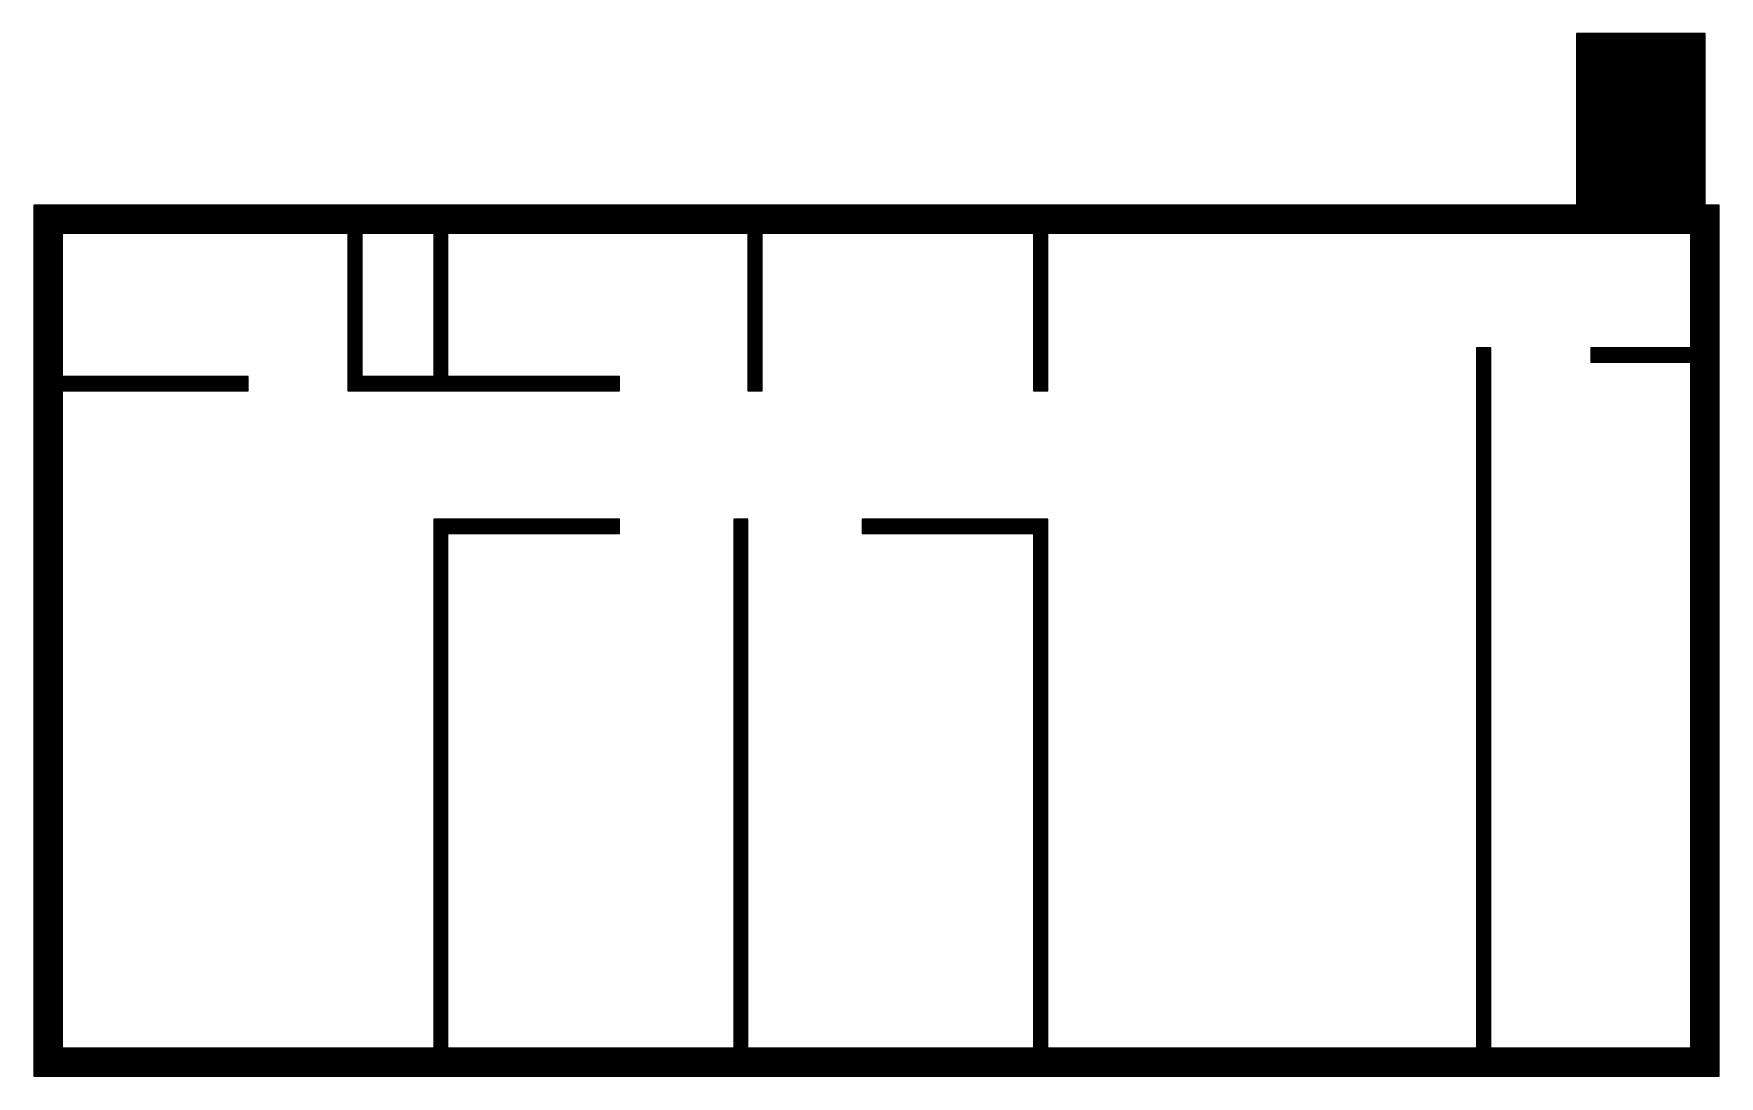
# Model space of a CAD drawing. Header units: inches. Extents: x 0.3 to 12.1, y 0.1 to 7.4.
import ezdxf

# ---------------------------------------------------------------- set-up
doc = ezdxf.new("R2010")
doc.units = ezdxf.units.IN
doc.header["$MEASUREMENT"] = 0
doc.layers.add('GRILLA PIXEL', color=7, linetype='Continuous')

# ---------------------------------------------------------------- blocks, each defined once
blk = doc.blocks.new('0-255-255-31-Muro alto')
at = {"layer": 'GRILLA PIXEL', "true_color": 0xffff1f}
h = blk.add_hatch(color=2, dxfattribs=at)
h.dxf.hatch_style = 1
h.paths.add_polyline_path([(0, 0), (-0.1, 0), (-0.1, -0.1), (0, -0.1)])
blk.add_lwpolyline([(-0.1, 0), (-0.1, -0.1), (0, -0.1), (0, 0)], close=True)
blk = doc.blocks.new('0-255-0-0-Muro dormitorio principal')
h = blk.add_hatch(color=1)
h.dxf.hatch_style = 1
h.paths.add_polyline_path([(0, 0), (-0.1, 0), (-0.1, -0.1), (0, -0.1)])
blk.add_lwpolyline([(-0.1, 0), (-0.1, -0.1), (0, -0.1), (0, 0)], close=True)
blk = doc.blocks.new('0-203-204-205-Ventana principal')
at = {"layer": 'GRILLA PIXEL', "true_color": 0xcbcccd}
h = blk.add_hatch(color=254, dxfattribs=at)
h.dxf.hatch_style = 1
h.paths.add_polyline_path([(0, 0), (-0.1, 0), (-0.1, -0.1), (0, -0.1)])
blk.add_lwpolyline([(-0.1, 0), (-0.1, -0.1), (0, -0.1), (0, 0)], close=True)
blk = doc.blocks.new('0-3-160-22-Ventana comun')
at = {"layer": 'GRILLA PIXEL', "true_color": 0x03a016}
h = blk.add_hatch(color=104, dxfattribs=at)
h.dxf.hatch_style = 1
h.paths.add_polyline_path([(0, 0), (-0.1, 0), (-0.1, -0.1), (0, -0.1)])
blk.add_lwpolyline([(-0.1, 0), (-0.1, -0.1), (0, -0.1), (0, 0)], close=True)
blk = doc.blocks.new('0-5-68-255-Muro inicio conexion')
at = {"layer": 'GRILLA PIXEL', "true_color": 0x0544ff}
h = blk.add_hatch(color=160, dxfattribs=at)
h.dxf.hatch_style = 1
h.paths.add_polyline_path([(0, 0), (-0.1, 0), (-0.1, -0.1), (0, -0.1)])
blk.add_lwpolyline([(-0.1, 0), (-0.1, -0.1), (0, -0.1), (0, 0)], close=True)
blk = doc.blocks.new('0-63-149-253-Muro fichas extremo')
at = {"layer": 'GRILLA PIXEL', "true_color": 0x3f95fd}
h = blk.add_hatch(color=153, dxfattribs=at)
h.dxf.hatch_style = 1
h.paths.add_polyline_path([(0, 0), (-0.1, 0), (-0.1, -0.1), (0, -0.1)])
blk.add_lwpolyline([(-0.1, 0), (-0.1, -0.1), (0, -0.1), (0, 0)], close=True)
blk = doc.blocks.new('1-125-217-63-auxiliar  ingresos')
at = {"layer": 'GRILLA PIXEL', "true_color": 0x7dd93f}
h = blk.add_hatch(color=83, dxfattribs=at)
h.dxf.hatch_style = 1
h.paths.add_polyline_path([(0, 0), (-0.1, 0), (-0.1, -0.1), (0, -0.1)])
blk.add_lwpolyline([(-0.1, 0), (-0.1, -0.1), (0, -0.1), (0, 0)], close=True)
blk = doc.blocks.new('0-255-31-255-Puerta ingreso')
at = {"layer": 'GRILLA PIXEL', "true_color": 0xff1fff}
h = blk.add_hatch(color=6, dxfattribs=at)
h.dxf.hatch_style = 1
h.paths.add_polyline_path([(0, 0), (-0.1, 0), (-0.1, -0.1), (0, -0.1)])
blk.add_lwpolyline([(-0.1, 0), (-0.1, -0.1), (0, -0.1), (0, 0)], close=True)
blk = doc.blocks.new('0-0-28-112-Muro auxiliar fichas esquinas')
at = {"layer": 'GRILLA PIXEL', "true_color": 0x001c70}
h = blk.add_hatch(color=166, dxfattribs=at)
h.dxf.hatch_style = 1
h.paths.add_polyline_path([(0, 0), (-0.1, 0), (-0.1, -0.1), (0, -0.1)])
blk.add_lwpolyline([(-0.1, 0), (-0.1, -0.1), (0, -0.1), (0, 0)], close=True)
blk = doc.blocks.new('0-242-113-114-Ventana servicio')
at = {"layer": 'GRILLA PIXEL', "true_color": 0xf27172}
h = blk.add_hatch(color=11, dxfattribs=at)
h.dxf.hatch_style = 1
h.paths.add_polyline_path([(0, 0), (-0.1, 0), (-0.1, -0.1), (0, -0.1)])
blk.add_lwpolyline([(-0.1, 0), (-0.1, -0.1), (0, -0.1), (0, 0)], close=True)
blk = doc.blocks.new('1-99-100-102-auxiliar lado interno')
at = {"lineweight": 70, "true_color": 0x636466}
h = blk.add_hatch(color=251, dxfattribs=at)
h.dxf.hatch_style = 1
h.paths.add_polyline_path([(-0.1, -0.1), (-0.1, 0), (0, 0), (0, -0.1)])
blk.add_lwpolyline([(0, 0), (0, -0.1), (-0.1, -0.1), (-0.1, 0)], close=True)
blk = doc.blocks.new('pixel extremo ventana')
h = blk.add_hatch(color=136)
h.dxf.hatch_style = 1
h.paths.add_polyline_path([(0, 0), (-0.1, 0), (-0.1, -0.1), (0, -0.1)])
blk.add_lwpolyline([(-0.1, 0), (-0.1, -0.1), (0, -0.1), (0, 0)], close=True)

msp = doc.modelspace()

# ---------------------------------------------------------------- block references
for name, p in [('1-125-217-63-auxiliar  ingresos', (11.193, 7.357)), ('1-125-217-63-auxiliar  ingresos', (11.293, 7.357)), ('1-125-217-63-auxiliar  ingresos', (11.393, 7.357)), ('1-125-217-63-auxiliar  ingresos', (11.493, 7.357)), ('1-125-217-63-auxiliar  ingresos', (11.593, 7.357)), ('1-125-217-63-auxiliar  ingresos', (11.693, 7.357)), ('1-125-217-63-auxiliar  ingresos', (11.793, 7.357)), ('1-125-217-63-auxiliar  ingresos', (11.893, 7.357)), ('1-125-217-63-auxiliar  ingresos', (11.993, 7.357)), ('1-125-217-63-auxiliar  ingresos', (11.193, 7.257)), ('1-125-217-63-auxiliar  ingresos', (11.293, 7.257)), ('1-125-217-63-auxiliar  ingresos', (11.393, 7.257)), ('1-125-217-63-auxiliar  ingresos', (11.493, 7.257)), ('1-125-217-63-auxiliar  ingresos', (11.593, 7.257)), ('1-125-217-63-auxiliar  ingresos', (11.693, 7.257)), ('1-125-217-63-auxiliar  ingresos', (11.793, 7.257)), ('1-125-217-63-auxiliar  ingresos', (11.893, 7.257)), ('1-125-217-63-auxiliar  ingresos', (11.993, 7.257)), ('1-125-217-63-auxiliar  ingresos', (11.193, 7.157)), ('1-125-217-63-auxiliar  ingresos', (11.293, 7.157)), ('1-125-217-63-auxiliar  ingresos', (11.393, 7.157)), ('1-125-217-63-auxiliar  ingresos', (11.493, 7.157)), ('1-125-217-63-auxiliar  ingresos', (11.593, 7.157)), ('1-125-217-63-auxiliar  ingresos', (11.693, 7.157)), ('1-125-217-63-auxiliar  ingresos', (11.793, 7.157)), ('1-125-217-63-auxiliar  ingresos', (11.893, 7.157)), ('1-125-217-63-auxiliar  ingresos', (11.993, 7.157)), ('1-125-217-63-auxiliar  ingresos', (11.193, 7.057)), ('1-125-217-63-auxiliar  ingresos', (11.293, 7.057)), ('1-125-217-63-auxiliar  ingresos', (11.393, 7.057)), ('1-125-217-63-auxiliar  ingresos', (11.493, 7.057)), ('1-125-217-63-auxiliar  ingresos', (11.593, 7.057)), ('1-125-217-63-auxiliar  ingresos', (11.693, 7.057)), ('1-125-217-63-auxiliar  ingresos', (11.793, 7.057)), ('1-125-217-63-auxiliar  ingresos', (11.893, 7.057)), ('1-125-217-63-auxiliar  ingresos', (11.993, 7.057)), ('1-125-217-63-auxiliar  ingresos', (11.193, 6.957)), ('1-125-217-63-auxiliar  ingresos', (11.193, 6.857)), ('1-125-217-63-auxiliar  ingresos', (11.293, 6.957)), ('1-125-217-63-auxiliar  ingresos', (11.293, 6.857)), ('1-125-217-63-auxiliar  ingresos', (11.393, 6.957)), ('1-125-217-63-auxiliar  ingresos', (11.393, 6.857)), ('1-125-217-63-auxiliar  ingresos', (11.493, 6.957)), ('1-125-217-63-auxiliar  ingresos', (11.493, 6.857)), ('1-125-217-63-auxiliar  ingresos', (11.593, 6.957)), ('1-125-217-63-auxiliar  ingresos', (11.593, 6.857)), ('1-125-217-63-auxiliar  ingresos', (11.693, 6.957)), ('1-125-217-63-auxiliar  ingresos', (11.693, 6.857)), ('1-125-217-63-auxiliar  ingresos', (11.793, 6.957)), ('1-125-217-63-auxiliar  ingresos', (11.793, 6.857)), ('1-125-217-63-auxiliar  ingresos', (11.893, 6.957)), ('1-125-217-63-auxiliar  ingresos', (11.893, 6.857)), ('1-125-217-63-auxiliar  ingresos', (11.993, 6.957)), ('1-125-217-63-auxiliar  ingresos', (11.993, 6.857)), ('1-125-217-63-auxiliar  ingresos', (11.193, 6.757)), ('1-125-217-63-auxiliar  ingresos', (11.293, 6.757)), ('1-125-217-63-auxiliar  ingresos', (11.393, 6.757)), ('1-125-217-63-auxiliar  ingresos', (11.493, 6.757)), ('1-125-217-63-auxiliar  ingresos', (11.593, 6.757)), ('1-125-217-63-auxiliar  ingresos', (11.693, 6.757)), ('1-125-217-63-auxiliar  ingresos', (11.793, 6.757)), ('1-125-217-63-auxiliar  ingresos', (11.893, 6.757)), ('1-125-217-63-auxiliar  ingresos', (11.993, 6.757)), ('1-125-217-63-auxiliar  ingresos', (11.193, 6.657)), ('1-125-217-63-auxiliar  ingresos', (11.293, 6.657)), ('1-125-217-63-auxiliar  ingresos', (11.393, 6.657)), ('1-125-217-63-auxiliar  ingresos', (11.493, 6.657)), ('1-125-217-63-auxiliar  ingresos', (11.593, 6.657)), ('1-125-217-63-auxiliar  ingresos', (11.693, 6.657)), ('1-125-217-63-auxiliar  ingresos', (11.793, 6.657)), ('1-125-217-63-auxiliar  ingresos', (11.893, 6.657)), ('1-125-217-63-auxiliar  ingresos', (11.993, 6.657)), ('1-125-217-63-auxiliar  ingresos', (11.193, 6.557)), ('1-125-217-63-auxiliar  ingresos', (11.293, 6.557)), ('1-125-217-63-auxiliar  ingresos', (11.393, 6.557)), ('1-125-217-63-auxiliar  ingresos', (11.493, 6.557)), ('1-125-217-63-auxiliar  ingresos', (11.593, 6.557)), ('1-125-217-63-auxiliar  ingresos', (11.693, 6.557)), ('1-125-217-63-auxiliar  ingresos', (11.793, 6.557)), ('1-125-217-63-auxiliar  ingresos', (11.893, 6.557)), ('1-125-217-63-auxiliar  ingresos', (11.993, 6.557)), ('1-125-217-63-auxiliar  ingresos', (11.193, 6.457)), ('1-125-217-63-auxiliar  ingresos', (11.293, 6.457)), ('1-125-217-63-auxiliar  ingresos', (11.393, 6.457)), ('1-125-217-63-auxiliar  ingresos', (11.493, 6.457)), ('1-125-217-63-auxiliar  ingresos', (11.593, 6.457)), ('1-125-217-63-auxiliar  ingresos', (11.693, 6.457)), ('1-125-217-63-auxiliar  ingresos', (11.793, 6.457)), ('1-125-217-63-auxiliar  ingresos', (11.893, 6.457)), ('1-125-217-63-auxiliar  ingresos', (11.993, 6.457)), ('1-125-217-63-auxiliar  ingresos', (11.193, 6.357)), ('1-125-217-63-auxiliar  ingresos', (11.193, 6.257)), ('1-125-217-63-auxiliar  ingresos', (11.293, 6.357)), ('1-125-217-63-auxiliar  ingresos', (11.293, 6.257)), ('1-125-217-63-auxiliar  ingresos', (11.393, 6.357)), ('1-125-217-63-auxiliar  ingresos', (11.393, 6.257)), ('1-125-217-63-auxiliar  ingresos', (11.493, 6.357)), ('1-125-217-63-auxiliar  ingresos', (11.493, 6.257)), ('1-125-217-63-auxiliar  ingresos', (11.593, 6.357)), ('1-125-217-63-auxiliar  ingresos', (11.593, 6.257)), ('1-125-217-63-auxiliar  ingresos', (11.693, 6.357)), ('1-125-217-63-auxiliar  ingresos', (11.693, 6.257)), ('1-125-217-63-auxiliar  ingresos', (11.793, 6.357)), ('1-125-217-63-auxiliar  ingresos', (11.793, 6.257)), ('1-125-217-63-auxiliar  ingresos', (11.893, 6.357)), ('1-125-217-63-auxiliar  ingresos', (11.893, 6.257)), ('1-125-217-63-auxiliar  ingresos', (11.993, 6.357)), ('1-125-217-63-auxiliar  ingresos', (11.993, 6.257)), ('0-5-68-255-Muro inicio conexion', (0.393, 6.157)), ('0-255-255-31-Muro alto', (0.493, 6.157)), ('0-255-255-31-Muro alto', (0.593, 6.157)), ('0-255-255-31-Muro alto', (0.693, 6.157)), ('0-255-255-31-Muro alto', (0.793, 6.157)), ('0-255-255-31-Muro alto', (0.893, 6.157)), ('0-255-255-31-Muro alto', (0.993, 6.157)), ('0-255-255-31-Muro alto', (1.093, 6.157)), ('0-255-255-31-Muro alto', (1.193, 6.157)), ('0-255-255-31-Muro alto', (1.293, 6.157)), ('0-255-255-31-Muro alto', (1.393, 6.157)), ('0-255-255-31-Muro alto', (1.493, 6.157)), ('0-255-255-31-Muro alto', (1.593, 6.157)), ('0-255-255-31-Muro alto', (1.693, 6.157)), ('0-255-255-31-Muro alto', (1.793, 6.157)), ('0-255-255-31-Muro alto', (1.893, 6.157)), ('0-255-255-31-Muro alto', (1.993, 6.157)), ('0-255-255-31-Muro alto', (2.093, 6.157)), ('0-255-255-31-Muro alto', (2.193, 6.157)), ('0-255-255-31-Muro alto', (2.293, 6.157)), ('0-255-255-31-Muro alto', (2.393, 6.157)), ('0-255-255-31-Muro alto', (2.493, 6.157)), ('0-255-255-31-Muro alto', (2.593, 6.157)), ('0-255-255-31-Muro alto', (2.693, 6.157)), ('0-255-255-31-Muro alto', (2.793, 6.157)), ('0-255-255-31-Muro alto', (2.893, 6.157)), ('0-255-255-31-Muro alto', (2.993, 6.157)), ('0-255-255-31-Muro alto', (3.093, 6.157)), ('0-255-255-31-Muro alto', (3.193, 6.157)), ('0-255-255-31-Muro alto', (3.293, 6.157)), ('0-255-255-31-Muro alto', (3.393, 6.157)), ('0-255-255-31-Muro alto', (3.493, 6.157)), ('0-255-255-31-Muro alto', (3.593, 6.157)), ('0-255-255-31-Muro alto', (3.693, 6.157)), ('0-255-255-31-Muro alto', (3.793, 6.157)), ('0-255-255-31-Muro alto', (3.893, 6.157)), ('0-255-255-31-Muro alto', (3.993, 6.157)), ('0-255-255-31-Muro alto', (4.093, 6.157)), ('0-255-255-31-Muro alto', (4.193, 6.157)), ('0-255-255-31-Muro alto', (4.293, 6.157)), ('0-255-255-31-Muro alto', (4.393, 6.157)), ('0-255-255-31-Muro alto', (4.493, 6.157)), ('0-255-255-31-Muro alto', (4.593, 6.157)), ('0-255-255-31-Muro alto', (4.693, 6.157)), ('0-255-255-31-Muro alto', (4.793, 6.157)), ('0-255-255-31-Muro alto', (4.893, 6.157)), ('0-255-255-31-Muro alto', (4.993, 6.157)), ('0-255-255-31-Muro alto', (5.093, 6.157)), ('0-255-255-31-Muro alto', (5.193, 6.157)), ('0-255-255-31-Muro alto', (5.293, 6.157)), ('0-255-255-31-Muro alto', (5.393, 6.157)), ('0-255-255-31-Muro alto', (5.493, 6.157)), ('0-255-255-31-Muro alto', (5.593, 6.157)), ('0-255-255-31-Muro alto', (5.693, 6.157)), ('0-255-255-31-Muro alto', (5.793, 6.157)), ('0-255-255-31-Muro alto', (5.893, 6.157)), ('0-255-255-31-Muro alto', (5.993, 6.157)), ('0-255-255-31-Muro alto', (6.093, 6.157)), ('0-255-255-31-Muro alto', (6.193, 6.157)), ('0-255-255-31-Muro alto', (6.293, 6.157)), ('0-255-255-31-Muro alto', (6.393, 6.157)), ('0-255-255-31-Muro alto', (6.493, 6.157)), ('0-255-255-31-Muro alto', (6.593, 6.157)), ('0-255-255-31-Muro alto', (6.693, 6.157)), ('0-255-255-31-Muro alto', (6.793, 6.157)), ('0-255-255-31-Muro alto', (6.893, 6.157)), ('0-255-255-31-Muro alto', (6.993, 6.157)), ('0-255-255-31-Muro alto', (7.093, 6.157)), ('0-255-255-31-Muro alto', (7.193, 6.157)), ('0-255-255-31-Muro alto', (7.293, 6.157)), ('0-255-255-31-Muro alto', (7.393, 6.157)), ('0-255-255-31-Muro alto', (7.493, 6.157)), ('0-255-255-31-Muro alto', (7.593, 6.157)), ('0-255-255-31-Muro alto', (7.693, 6.157)), ('0-255-255-31-Muro alto', (7.793, 6.157)), ('0-255-255-31-Muro alto', (7.893, 6.157)), ('0-255-255-31-Muro alto', (7.993, 6.157)), ('0-255-255-31-Muro alto', (8.093, 6.157)), ('0-255-255-31-Muro alto', (8.193, 6.157)), ('0-255-255-31-Muro alto', (8.293, 6.157)), ('0-255-255-31-Muro alto', (8.393, 6.157)), ('0-255-255-31-Muro alto', (8.493, 6.157)), ('0-255-255-31-Muro alto', (8.593, 6.157)), ('0-255-255-31-Muro alto', (8.693, 6.157)), ('0-255-255-31-Muro alto', (8.793, 6.157)), ('0-255-255-31-Muro alto', (8.893, 6.157)), ('0-255-255-31-Muro alto', (8.993, 6.157)), ('0-255-255-31-Muro alto', (9.093, 6.157)), ('0-255-255-31-Muro alto', (9.193, 6.157)), ('0-255-255-31-Muro alto', (9.293, 6.157)), ('0-255-255-31-Muro alto', (9.393, 6.157)), ('0-255-255-31-Muro alto', (9.493, 6.157)), ('0-255-255-31-Muro alto', (9.593, 6.157)), ('0-255-255-31-Muro alto', (9.693, 6.157)), ('0-255-255-31-Muro alto', (9.793, 6.157)), ('0-255-255-31-Muro alto', (9.893, 6.157)), ('0-255-255-31-Muro alto', (9.993, 6.157)), ('0-255-255-31-Muro alto', (10.093, 6.157)), ('0-255-255-31-Muro alto', (10.193, 6.157)), ('0-255-255-31-Muro alto', (10.293, 6.157)), ('0-255-255-31-Muro alto', (10.393, 6.157)), ('0-255-255-31-Muro alto', (10.493, 6.157)), ('0-255-255-31-Muro alto', (10.593, 6.157)), ('0-255-255-31-Muro alto', (10.693, 6.157)), ('0-255-255-31-Muro alto', (10.793, 6.157)), ('0-255-255-31-Muro alto', (10.893, 6.157)), ('0-255-255-31-Muro alto', (10.993, 6.157)), ('0-255-255-31-Muro alto', (11.093, 6.157)), ('0-255-31-255-Puerta ingreso', (11.193, 6.157)), ('0-255-31-255-Puerta ingreso', (11.293, 6.157)), ('0-255-31-255-Puerta ingreso', (11.393, 6.157)), ('0-255-31-255-Puerta ingreso', (11.493, 6.157)), ('0-255-31-255-Puerta ingreso', (11.593, 6.157)), ('0-255-31-255-Puerta ingreso', (11.693, 6.157)), ('0-255-31-255-Puerta ingreso', (11.793, 6.157)), ('0-255-31-255-Puerta ingreso', (11.893, 6.157)), ('0-255-31-255-Puerta ingreso', (11.993, 6.157)), ('0-5-68-255-Muro inicio conexion', (12.093, 6.157)), ('0-5-68-255-Muro inicio conexion', (0.393, 6.057)), ('1-99-100-102-auxiliar lado interno', (0.493, 6.057)), ('1-99-100-102-auxiliar lado interno', (0.593, 6.057)), ('1-99-100-102-auxiliar lado interno', (0.693, 6.057)), ('1-99-100-102-auxiliar lado interno', (0.793, 6.057)), ('1-99-100-102-auxiliar lado interno', (0.893, 6.057)), ('1-99-100-102-auxiliar lado interno', (0.993, 6.057)), ('1-99-100-102-auxiliar lado interno', (1.093, 6.057)), ('1-99-100-102-auxiliar lado interno', (1.193, 6.057)), ('1-99-100-102-auxiliar lado interno', (1.293, 6.057)), ('1-99-100-102-auxiliar lado interno', (1.393, 6.057)), ('1-99-100-102-auxiliar lado interno', (1.493, 6.057)), ('1-99-100-102-auxiliar lado interno', (1.593, 6.057)), ('1-99-100-102-auxiliar lado interno', (1.693, 6.057)), ('1-99-100-102-auxiliar lado interno', (1.793, 6.057)), ('1-99-100-102-auxiliar lado interno', (1.893, 6.057)), ('1-99-100-102-auxiliar lado interno', (1.993, 6.057)), ('1-99-100-102-auxiliar lado interno', (2.093, 6.057)), ('1-99-100-102-auxiliar lado interno', (2.193, 6.057)), ('1-99-100-102-auxiliar lado interno', (2.293, 6.057)), ('1-99-100-102-auxiliar lado interno', (2.393, 6.057)), ('1-99-100-102-auxiliar lado interno', (2.493, 6.057)), ('0-255-255-31-Muro alto', (2.593, 6.057)), ('1-99-100-102-auxiliar lado interno', (2.693, 6.057)), ('1-99-100-102-auxiliar lado interno', (2.793, 6.057)), ('1-99-100-102-auxiliar lado interno', (2.893, 6.057)), ('1-99-100-102-auxiliar lado interno', (2.993, 6.057)), ('1-99-100-102-auxiliar lado interno', (3.093, 6.057)), ('0-255-255-31-Muro alto', (3.193, 6.057)), ('1-99-100-102-auxiliar lado interno', (3.293, 6.057)), ('1-99-100-102-auxiliar lado interno', (3.393, 6.057)), ('1-99-100-102-auxiliar lado interno', (3.493, 6.057)), ('1-99-100-102-auxiliar lado interno', (3.593, 6.057)), ('1-99-100-102-auxiliar lado interno', (3.693, 6.057)), ('1-99-100-102-auxiliar lado interno', (3.793, 6.057)), ('1-99-100-102-auxiliar lado interno', (3.893, 6.057)), ('1-99-100-102-auxiliar lado interno', (3.993, 6.057)), ('1-99-100-102-auxiliar lado interno', (4.093, 6.057)), ('1-99-100-102-auxiliar lado interno', (4.193, 6.057)), ('1-99-100-102-auxiliar lado interno', (4.293, 6.057)), ('1-99-100-102-auxiliar lado interno', (4.393, 6.057)), ('1-99-100-102-auxiliar lado interno', (4.493, 6.057)), ('1-99-100-102-auxiliar lado interno', (4.593, 6.057)), ('1-99-100-102-auxiliar lado interno', (4.693, 6.057)), ('1-99-100-102-auxiliar lado interno', (4.793, 6.057)), ('1-99-100-102-auxiliar lado interno', (4.893, 6.057)), ('1-99-100-102-auxiliar lado interno', (4.993, 6.057)), ('1-99-100-102-auxiliar lado interno', (5.093, 6.057)), ('1-99-100-102-auxiliar lado interno', (5.193, 6.057)), ('1-99-100-102-auxiliar lado interno', (5.293, 6.057)), ('0-255-255-31-Muro alto', (5.393, 6.057)), ('1-99-100-102-auxiliar lado interno', (5.493, 6.057)), ('1-99-100-102-auxiliar lado interno', (5.593, 6.057)), ('1-99-100-102-auxiliar lado interno', (5.693, 6.057)), ('1-99-100-102-auxiliar lado interno', (5.793, 6.057)), ('1-99-100-102-auxiliar lado interno', (5.893, 6.057)), ('1-99-100-102-auxiliar lado interno', (5.993, 6.057)), ('1-99-100-102-auxiliar lado interno', (6.093, 6.057)), ('1-99-100-102-auxiliar lado interno', (6.193, 6.057)), ('1-99-100-102-auxiliar lado interno', (6.293, 6.057)), ('1-99-100-102-auxiliar lado interno', (6.393, 6.057)), ('1-99-100-102-auxiliar lado interno', (6.493, 6.057)), ('1-99-100-102-auxiliar lado interno', (6.593, 6.057)), ('1-99-100-102-auxiliar lado interno', (6.693, 6.057)), ('1-99-100-102-auxiliar lado interno', (6.793, 6.057)), ('1-99-100-102-auxiliar lado interno', (6.893, 6.057)), ('1-99-100-102-auxiliar lado interno', (6.993, 6.057)), ('1-99-100-102-auxiliar lado interno', (7.093, 6.057)), ('1-99-100-102-auxiliar lado interno', (7.193, 6.057)), ('1-99-100-102-auxiliar lado interno', (7.293, 6.057)), ('0-255-255-31-Muro alto', (7.393, 6.057)), ('1-99-100-102-auxiliar lado interno', (7.493, 6.057)), ('1-99-100-102-auxiliar lado interno', (7.593, 6.057)), ('1-99-100-102-auxiliar lado interno', (7.693, 6.057)), ('1-99-100-102-auxiliar lado interno', (7.793, 6.057)), ('1-99-100-102-auxiliar lado interno', (7.893, 6.057)), ('1-99-100-102-auxiliar lado interno', (7.993, 6.057)), ('1-99-100-102-auxiliar lado interno', (8.093, 6.057)), ('1-99-100-102-auxiliar lado interno', (8.193, 6.057)), ('1-99-100-102-auxiliar lado interno', (8.293, 6.057)), ('1-99-100-102-auxiliar lado interno', (8.393, 6.057)), ('1-99-100-102-auxiliar lado interno', (8.493, 6.057)), ('1-99-100-102-auxiliar lado interno', (8.593, 6.057)), ('1-99-100-102-auxiliar lado interno', (8.693, 6.057)), ('1-99-100-102-auxiliar lado interno', (8.793, 6.057)), ('1-99-100-102-auxiliar lado interno', (8.893, 6.057)), ('1-99-100-102-auxiliar lado interno', (8.993, 6.057)), ('1-99-100-102-auxiliar lado interno', (9.093, 6.057)), ('1-99-100-102-auxiliar lado interno', (9.193, 6.057)), ('1-99-100-102-auxiliar lado interno', (9.293, 6.057)), ('1-99-100-102-auxiliar lado interno', (9.393, 6.057)), ('1-99-100-102-auxiliar lado interno', (9.493, 6.057)), ('1-99-100-102-auxiliar lado interno', (9.593, 6.057)), ('1-99-100-102-auxiliar lado interno', (9.693, 6.057)), ('1-99-100-102-auxiliar lado interno', (9.793, 6.057)), ('1-99-100-102-auxiliar lado interno', (9.893, 6.057)), ('1-99-100-102-auxiliar lado interno', (9.993, 6.057)), ('1-99-100-102-auxiliar lado interno', (10.093, 6.057)), ('1-99-100-102-auxiliar lado interno', (10.193, 6.057)), ('1-99-100-102-auxiliar lado interno', (10.293, 6.057)), ('1-99-100-102-auxiliar lado interno', (10.393, 6.057)), ('1-99-100-102-auxiliar lado interno', (10.493, 6.057)), ('1-99-100-102-auxiliar lado interno', (10.593, 6.057)), ('1-99-100-102-auxiliar lado interno', (10.693, 6.057)), ('1-99-100-102-auxiliar lado interno', (10.793, 6.057)), ('1-99-100-102-auxiliar lado interno', (10.893, 6.057)), ('1-99-100-102-auxiliar lado interno', (10.993, 6.057)), ('1-99-100-102-auxiliar lado interno', (11.093, 6.057)), ('1-99-100-102-auxiliar lado interno', (11.193, 6.057)), ('1-99-100-102-auxiliar lado interno', (11.293, 6.057)), ('1-99-100-102-auxiliar lado interno', (11.393, 6.057)), ('1-99-100-102-auxiliar lado interno', (11.493, 6.057)), ('1-99-100-102-auxiliar lado interno', (11.593, 6.057)), ('1-99-100-102-auxiliar lado interno', (11.693, 6.057)), ('1-99-100-102-auxiliar lado interno', (11.793, 6.057)), ('1-99-100-102-auxiliar lado interno', (11.893, 6.057)), ('1-99-100-102-auxiliar lado interno', (11.993, 6.057)), ('0-5-68-255-Muro inicio conexion', (12.093, 6.057)), ('0-63-149-253-Muro fichas extremo', (0.393, 5.957)), ('1-99-100-102-auxiliar lado interno', (0.493, 5.957)), ('0-255-255-31-Muro alto', (2.593, 5.957)), ('0-255-255-31-Muro alto', (3.193, 5.957)), ('0-255-255-31-Muro alto', (5.393, 5.957)), ('0-255-255-31-Muro alto', (7.393, 5.957)), ('1-99-100-102-auxiliar lado interno', (11.993, 5.957)), ('0-63-149-253-Muro fichas extremo', (12.093, 5.957)), ('0-255-255-31-Muro alto', (0.393, 5.857)), ('1-99-100-102-auxiliar lado interno', (0.493, 5.857)), ('0-255-255-31-Muro alto', (2.593, 5.857)), ('0-255-255-31-Muro alto', (3.193, 5.857)), ('0-255-255-31-Muro alto', (5.393, 5.857)), ('0-255-255-31-Muro alto', (7.393, 5.857)), ('1-99-100-102-auxiliar lado interno', (11.993, 5.857)), ('0-255-255-31-Muro alto', (12.093, 5.857)), ('0-255-255-31-Muro alto', (0.393, 5.757)), ('1-99-100-102-auxiliar lado interno', (0.493, 5.757)), ('0-255-255-31-Muro alto', (2.593, 5.757)), ('0-255-255-31-Muro alto', (3.193, 5.757)), ('0-255-255-31-Muro alto', (5.393, 5.757)), ('0-255-255-31-Muro alto', (7.393, 5.757)), ('1-99-100-102-auxiliar lado interno', (11.993, 5.757)), ('0-255-255-31-Muro alto', (12.093, 5.757)), ('0-255-255-31-Muro alto', (0.393, 5.657)), ('0-255-255-31-Muro alto', (0.393, 5.557)), ('1-99-100-102-auxiliar lado interno', (0.493, 5.657)), ('1-99-100-102-auxiliar lado interno', (0.493, 5.557)), ('0-255-255-31-Muro alto', (2.593, 5.657)), ('0-255-255-31-Muro alto', (2.593, 5.557)), ('0-255-255-31-Muro alto', (3.193, 5.657)), ('0-255-255-31-Muro alto', (3.193, 5.557)), ('0-255-255-31-Muro alto', (5.393, 5.657)), ('0-255-255-31-Muro alto', (5.393, 5.557)), ('0-255-255-31-Muro alto', (7.393, 5.657)), ('0-255-255-31-Muro alto', (7.393, 5.557)), ('1-99-100-102-auxiliar lado interno', (11.993, 5.657)), ('1-99-100-102-auxiliar lado interno', (11.993, 5.557)), ('0-255-255-31-Muro alto', (12.093, 5.657)), ('0-255-255-31-Muro alto', (12.093, 5.557)), ('0-255-255-31-Muro alto', (0.393, 5.457)), ('1-99-100-102-auxiliar lado interno', (0.493, 5.457)), ('0-255-255-31-Muro alto', (2.593, 5.457)), ('0-255-255-31-Muro alto', (3.193, 5.457)), ('0-255-255-31-Muro alto', (5.393, 5.457)), ('0-255-255-31-Muro alto', (7.393, 5.457)), ('1-99-100-102-auxiliar lado interno', (11.993, 5.457)), ('0-255-255-31-Muro alto', (12.093, 5.457)), ('0-255-255-31-Muro alto', (0.393, 5.357)), ('1-99-100-102-auxiliar lado interno', (0.493, 5.357)), ('0-255-255-31-Muro alto', (2.593, 5.357)), ('0-255-255-31-Muro alto', (3.193, 5.357)), ('0-255-255-31-Muro alto', (5.393, 5.357)), ('0-255-255-31-Muro alto', (7.393, 5.357)), ('1-99-100-102-auxiliar lado interno', (11.993, 5.357)), ('0-255-255-31-Muro alto', (12.093, 5.357)), ('0-255-255-31-Muro alto', (0.393, 5.257)), ('1-99-100-102-auxiliar lado interno', (0.493, 5.257)), ('0-255-255-31-Muro alto', (2.593, 5.257)), ('0-255-255-31-Muro alto', (3.193, 5.257)), ('0-255-255-31-Muro alto', (5.393, 5.257)), ('0-255-255-31-Muro alto', (7.393, 5.257)), ('1-99-100-102-auxiliar lado interno', (11.993, 5.257)), ('0-255-255-31-Muro alto', (12.093, 5.257)), ('0-255-255-31-Muro alto', (0.393, 5.157)), ('1-99-100-102-auxiliar lado interno', (0.493, 5.157)), ('0-255-255-31-Muro alto', (2.593, 5.157)), ('0-255-255-31-Muro alto', (3.193, 5.157)), ('0-255-255-31-Muro alto', (5.393, 5.157)), ('0-255-255-31-Muro alto', (7.393, 5.157)), ('0-255-255-31-Muro alto', (10.493, 5.157)), ('0-255-255-31-Muro alto', (11.293, 5.157)), ('0-255-255-31-Muro alto', (11.393, 5.157)), ('0-255-255-31-Muro alto', (11.493, 5.157)), ('0-255-255-31-Muro alto', (11.593, 5.157)), ('0-255-255-31-Muro alto', (11.693, 5.157)), ('0-255-255-31-Muro alto', (11.793, 5.157)), ('0-255-255-31-Muro alto', (11.893, 5.157)), ('0-255-255-31-Muro alto', (11.993, 5.157)), ('0-255-255-31-Muro alto', (12.093, 5.157)), ('0-255-255-31-Muro alto', (0.393, 5.057)), ('0-255-255-31-Muro alto', (0.393, 4.957)), ('1-99-100-102-auxiliar lado interno', (0.493, 5.057)), ('0-255-255-31-Muro alto', (0.493, 4.957)), ('0-255-255-31-Muro alto', (0.593, 4.957)), ('0-255-255-31-Muro alto', (0.693, 4.957)), ('0-255-255-31-Muro alto', (0.793, 4.957)), ('0-255-255-31-Muro alto', (0.893, 4.957)), ('0-255-255-31-Muro alto', (0.993, 4.957)), ('0-255-255-31-Muro alto', (1.093, 4.957)), ('0-255-255-31-Muro alto', (1.193, 4.957)), ('0-255-255-31-Muro alto', (1.293, 4.957)), ('0-255-255-31-Muro alto', (1.393, 4.957)), ('0-255-255-31-Muro alto', (1.493, 4.957)), ('0-255-255-31-Muro alto', (1.593, 4.957)), ('0-255-255-31-Muro alto', (1.693, 4.957)), ('0-255-255-31-Muro alto', (1.793, 4.957)), ('0-255-255-31-Muro alto', (2.593, 5.057)), ('0-255-255-31-Muro alto', (2.593, 4.957)), ('0-255-255-31-Muro alto', (2.693, 4.957)), ('0-255-255-31-Muro alto', (2.793, 4.957)), ('0-255-255-31-Muro alto', (2.893, 4.957)), ('0-255-255-31-Muro alto', (2.993, 4.957)), ('0-255-255-31-Muro alto', (3.093, 4.957)), ('0-255-255-31-Muro alto', (3.193, 5.057)), ('0-255-255-31-Muro alto', (3.193, 4.957)), ('0-255-255-31-Muro alto', (3.293, 4.957)), ('0-255-255-31-Muro alto', (3.393, 4.957)), ('0-255-255-31-Muro alto', (3.493, 4.957)), ('0-255-255-31-Muro alto', (3.593, 4.957)), ('0-255-255-31-Muro alto', (3.693, 4.957)), ('0-255-255-31-Muro alto', (3.793, 4.957)), ('0-255-255-31-Muro alto', (3.893, 4.957)), ('0-255-255-31-Muro alto', (3.993, 4.957)), ('0-255-255-31-Muro alto', (4.093, 4.957)), ('0-255-255-31-Muro alto', (4.193, 4.957)), ('0-255-255-31-Muro alto', (4.293, 4.957)), ('0-255-255-31-Muro alto', (4.393, 4.957)), ('0-255-255-31-Muro alto', (5.393, 5.057)), ('0-255-255-31-Muro alto', (5.393, 4.957)), ('0-255-255-31-Muro alto', (7.393, 5.057)), ('0-255-255-31-Muro alto', (7.393, 4.957)), ('0-255-255-31-Muro alto', (10.493, 5.057)), ('0-255-255-31-Muro alto', (10.493, 4.957)), ('1-99-100-102-auxiliar lado interno', (11.993, 5.057)), ('1-99-100-102-auxiliar lado interno', (11.993, 4.957)), ('0-255-255-31-Muro alto', (12.093, 5.057)), ('0-255-255-31-Muro alto', (12.093, 4.957)), ('0-255-0-0-Muro dormitorio principal', (0.393, 4.857)), ('1-99-100-102-auxiliar lado interno', (0.493, 4.857)), ('0-255-255-31-Muro alto', (10.493, 4.857)), ('1-99-100-102-auxiliar lado interno', (11.993, 4.857)), ('0-255-255-31-Muro alto', (12.093, 4.857)), ('0-255-0-0-Muro dormitorio principal', (0.393, 4.757)), ('1-99-100-102-auxiliar lado interno', (0.493, 4.757)), ('0-255-255-31-Muro alto', (10.493, 4.757)), ('1-99-100-102-auxiliar lado interno', (11.993, 4.757)), ('0-255-255-31-Muro alto', (12.093, 4.757)), ('0-255-0-0-Muro dormitorio principal', (0.393, 4.657)), ('1-99-100-102-auxiliar lado interno', (0.493, 4.657)), ('0-255-255-31-Muro alto', (10.493, 4.657)), ('1-99-100-102-auxiliar lado interno', (11.993, 4.657)), ('0-255-255-31-Muro alto', (12.093, 4.657)), ('0-255-0-0-Muro dormitorio principal', (0.393, 4.557)), ('1-99-100-102-auxiliar lado interno', (0.493, 4.557)), ('0-255-255-31-Muro alto', (10.493, 4.557)), ('1-99-100-102-auxiliar lado interno', (11.993, 4.557)), ('0-255-255-31-Muro alto', (12.093, 4.557)), ('0-255-0-0-Muro dormitorio principal', (0.393, 4.457)), ('1-99-100-102-auxiliar lado interno', (0.493, 4.457)), ('0-255-255-31-Muro alto', (10.493, 4.457)), ('1-99-100-102-auxiliar lado interno', (11.993, 4.457)), ('0-255-255-31-Muro alto', (12.093, 4.457)), ('0-255-0-0-Muro dormitorio principal', (0.393, 4.357)), ('0-255-0-0-Muro dormitorio principal', (0.393, 4.257)), ('1-99-100-102-auxiliar lado interno', (0.493, 4.357)), ('1-99-100-102-auxiliar lado interno', (0.493, 4.257)), ('0-255-255-31-Muro alto', (10.493, 4.357)), ('0-255-255-31-Muro alto', (10.493, 4.257)), ('1-99-100-102-auxiliar lado interno', (11.993, 4.357)), ('1-99-100-102-auxiliar lado interno', (11.993, 4.257)), ('0-255-255-31-Muro alto', (12.093, 4.357)), ('0-255-255-31-Muro alto', (12.093, 4.257)), ('0-255-0-0-Muro dormitorio principal', (0.393, 4.157)), ('1-99-100-102-auxiliar lado interno', (0.493, 4.157)), ('0-255-255-31-Muro alto', (10.493, 4.157)), ('1-99-100-102-auxiliar lado interno', (11.993, 4.157)), ('0-255-255-31-Muro alto', (12.093, 4.157)), ('0-255-0-0-Muro dormitorio principal', (0.393, 4.057)), ('1-99-100-102-auxiliar lado interno', (0.493, 4.057)), ('0-255-255-31-Muro alto', (10.493, 4.057)), ('1-99-100-102-auxiliar lado interno', (11.993, 4.057)), ('0-255-255-31-Muro alto', (12.093, 4.057)), ('0-255-0-0-Muro dormitorio principal', (0.393, 3.957)), ('1-99-100-102-auxiliar lado interno', (0.493, 3.957)), ('0-255-255-31-Muro alto', (3.193, 3.957)), ('0-255-255-31-Muro alto', (3.293, 3.957)), ('0-255-255-31-Muro alto', (3.393, 3.957)), ('0-255-255-31-Muro alto', (3.493, 3.957)), ('0-255-255-31-Muro alto', (3.593, 3.957)), ('0-255-255-31-Muro alto', (3.693, 3.957)), ('0-255-255-31-Muro alto', (3.793, 3.957)), ('0-255-255-31-Muro alto', (3.893, 3.957)), ('0-255-255-31-Muro alto', (3.993, 3.957)), ('0-255-255-31-Muro alto', (4.093, 3.957)), ('0-255-255-31-Muro alto', (4.193, 3.957)), ('0-255-255-31-Muro alto', (4.293, 3.957)), ('0-255-255-31-Muro alto', (4.393, 3.957)), ('0-255-255-31-Muro alto', (5.293, 3.957)), ('0-255-255-31-Muro alto', (6.193, 3.957)), ('0-255-255-31-Muro alto', (6.293, 3.957)), ('0-255-255-31-Muro alto', (6.393, 3.957)), ('0-255-255-31-Muro alto', (6.493, 3.957)), ('0-255-255-31-Muro alto', (6.593, 3.957)), ('0-255-255-31-Muro alto', (6.693, 3.957)), ('0-255-255-31-Muro alto', (6.793, 3.957)), ('0-255-255-31-Muro alto', (6.893, 3.957)), ('0-255-255-31-Muro alto', (6.993, 3.957)), ('0-255-255-31-Muro alto', (7.093, 3.957)), ('0-255-255-31-Muro alto', (7.193, 3.957)), ('0-255-255-31-Muro alto', (7.293, 3.957)), ('0-255-255-31-Muro alto', (7.393, 3.957)), ('0-255-255-31-Muro alto', (10.493, 3.957)), ('1-99-100-102-auxiliar lado interno', (11.993, 3.957)), ('0-255-255-31-Muro alto', (12.093, 3.957)), ('0-255-0-0-Muro dormitorio principal', (0.393, 3.857)), ('1-99-100-102-auxiliar lado interno', (0.493, 3.857)), ('0-255-255-31-Muro alto', (3.193, 3.857)), ('0-255-255-31-Muro alto', (5.293, 3.857)), ('0-255-255-31-Muro alto', (7.393, 3.857)), ('0-255-255-31-Muro alto', (10.493, 3.857)), ('1-99-100-102-auxiliar lado interno', (11.993, 3.857)), ('0-255-255-31-Muro alto', (12.093, 3.857)), ('0-255-0-0-Muro dormitorio principal', (0.393, 3.757)), ('1-99-100-102-auxiliar lado interno', (0.493, 3.757)), ('0-255-255-31-Muro alto', (3.193, 3.757)), ('0-255-255-31-Muro alto', (5.293, 3.757)), ('0-255-255-31-Muro alto', (7.393, 3.757)), ('0-255-255-31-Muro alto', (10.493, 3.757)), ('1-99-100-102-auxiliar lado interno', (11.993, 3.757)), ('0-255-255-31-Muro alto', (12.093, 3.757)), ('0-255-0-0-Muro dormitorio principal', (0.393, 3.657)), ('0-255-0-0-Muro dormitorio principal', (0.393, 3.557)), ('1-99-100-102-auxiliar lado interno', (0.493, 3.657)), ('1-99-100-102-auxiliar lado interno', (0.493, 3.557)), ('0-255-255-31-Muro alto', (3.193, 3.657)), ('0-255-255-31-Muro alto', (3.193, 3.557)), ('0-255-255-31-Muro alto', (5.293, 3.657)), ('0-255-255-31-Muro alto', (5.293, 3.557)), ('0-255-255-31-Muro alto', (7.393, 3.657)), ('0-255-255-31-Muro alto', (7.393, 3.557)), ('0-255-255-31-Muro alto', (10.493, 3.657)), ('0-255-255-31-Muro alto', (10.493, 3.557)), ('1-99-100-102-auxiliar lado interno', (11.993, 3.657)), ('1-99-100-102-auxiliar lado interno', (11.993, 3.557)), ('0-255-255-31-Muro alto', (12.093, 3.657)), ('0-255-255-31-Muro alto', (12.093, 3.557)), ('0-255-0-0-Muro dormitorio principal', (0.393, 3.457)), ('1-99-100-102-auxiliar lado interno', (0.493, 3.457)), ('0-255-255-31-Muro alto', (3.193, 3.457)), ('0-255-255-31-Muro alto', (5.293, 3.457)), ('0-255-255-31-Muro alto', (7.393, 3.457)), ('0-255-255-31-Muro alto', (10.493, 3.457)), ('1-99-100-102-auxiliar lado interno', (11.993, 3.457)), ('0-255-255-31-Muro alto', (12.093, 3.457)), ('0-255-0-0-Muro dormitorio principal', (0.393, 3.357)), ('1-99-100-102-auxiliar lado interno', (0.493, 3.357)), ('0-255-255-31-Muro alto', (3.193, 3.357)), ('0-255-255-31-Muro alto', (5.293, 3.357)), ('0-255-255-31-Muro alto', (7.393, 3.357)), ('0-255-255-31-Muro alto', (10.493, 3.357)), ('1-99-100-102-auxiliar lado interno', (11.993, 3.357)), ('0-255-255-31-Muro alto', (12.093, 3.357)), ('0-255-0-0-Muro dormitorio principal', (0.393, 3.257)), ('1-99-100-102-auxiliar lado interno', (0.493, 3.257)), ('0-255-255-31-Muro alto', (3.193, 3.257)), ('0-255-255-31-Muro alto', (5.293, 3.257)), ('0-255-255-31-Muro alto', (7.393, 3.257)), ('0-255-255-31-Muro alto', (10.493, 3.257)), ('1-99-100-102-auxiliar lado interno', (11.993, 3.257)), ('0-255-255-31-Muro alto', (12.093, 3.257)), ('0-255-0-0-Muro dormitorio principal', (0.393, 3.157)), ('1-99-100-102-auxiliar lado interno', (0.493, 3.157)), ('0-255-255-31-Muro alto', (3.193, 3.157)), ('0-255-255-31-Muro alto', (5.293, 3.157)), ('0-255-255-31-Muro alto', (7.393, 3.157)), ('0-255-255-31-Muro alto', (10.493, 3.157)), ('1-99-100-102-auxiliar lado interno', (11.993, 3.157)), ('0-255-255-31-Muro alto', (12.093, 3.157)), ('0-255-0-0-Muro dormitorio principal', (0.393, 3.057)), ('0-255-0-0-Muro dormitorio principal', (0.393, 2.957)), ('1-99-100-102-auxiliar lado interno', (0.493, 3.057)), ('1-99-100-102-auxiliar lado interno', (0.493, 2.957)), ('0-255-255-31-Muro alto', (3.193, 3.057)), ('0-255-255-31-Muro alto', (3.193, 2.957)), ('0-255-255-31-Muro alto', (5.293, 3.057)), ('0-255-255-31-Muro alto', (5.293, 2.957)), ('0-255-255-31-Muro alto', (7.393, 3.057)), ('0-255-255-31-Muro alto', (7.393, 2.957)), ('0-255-255-31-Muro alto', (10.493, 3.057)), ('0-255-255-31-Muro alto', (10.493, 2.957)), ('1-99-100-102-auxiliar lado interno', (11.993, 3.057)), ('1-99-100-102-auxiliar lado interno', (11.993, 2.957)), ('0-255-255-31-Muro alto', (12.093, 3.057)), ('0-255-255-31-Muro alto', (12.093, 2.957)), ('0-255-0-0-Muro dormitorio principal', (0.393, 2.857)), ('1-99-100-102-auxiliar lado interno', (0.493, 2.857)), ('0-255-255-31-Muro alto', (3.193, 2.857)), ('0-255-255-31-Muro alto', (5.293, 2.857)), ('0-255-255-31-Muro alto', (7.393, 2.857)), ('0-255-255-31-Muro alto', (10.493, 2.857)), ('1-99-100-102-auxiliar lado interno', (11.993, 2.857)), ('0-255-255-31-Muro alto', (12.093, 2.857)), ('0-255-0-0-Muro dormitorio principal', (0.393, 2.757)), ('1-99-100-102-auxiliar lado interno', (0.493, 2.757)), ('0-255-255-31-Muro alto', (3.193, 2.757)), ('0-255-255-31-Muro alto', (5.293, 2.757)), ('0-255-255-31-Muro alto', (7.393, 2.757)), ('0-255-255-31-Muro alto', (10.493, 2.757)), ('1-99-100-102-auxiliar lado interno', (11.993, 2.757)), ('0-255-255-31-Muro alto', (12.093, 2.757)), ('0-255-0-0-Muro dormitorio principal', (0.393, 2.657)), ('1-99-100-102-auxiliar lado interno', (0.493, 2.657)), ('0-255-255-31-Muro alto', (3.193, 2.657)), ('0-255-255-31-Muro alto', (5.293, 2.657)), ('0-255-255-31-Muro alto', (7.393, 2.657)), ('0-255-255-31-Muro alto', (10.493, 2.657)), ('1-99-100-102-auxiliar lado interno', (11.993, 2.657)), ('0-255-255-31-Muro alto', (12.093, 2.657)), ('0-255-0-0-Muro dormitorio principal', (0.393, 2.557)), ('1-99-100-102-auxiliar lado interno', (0.493, 2.557)), ('0-255-255-31-Muro alto', (3.193, 2.557)), ('0-255-255-31-Muro alto', (5.293, 2.557)), ('0-255-255-31-Muro alto', (7.393, 2.557)), ('0-255-255-31-Muro alto', (10.493, 2.557)), ('1-99-100-102-auxiliar lado interno', (11.993, 2.557)), ('0-255-255-31-Muro alto', (12.093, 2.557)), ('0-255-0-0-Muro dormitorio principal', (0.393, 2.457)), ('1-99-100-102-auxiliar lado interno', (0.493, 2.457)), ('0-255-255-31-Muro alto', (3.193, 2.457)), ('0-255-255-31-Muro alto', (5.293, 2.457)), ('0-255-255-31-Muro alto', (7.393, 2.457)), ('0-255-255-31-Muro alto', (10.493, 2.457)), ('1-99-100-102-auxiliar lado interno', (11.993, 2.457)), ('0-255-255-31-Muro alto', (12.093, 2.457)), ('0-255-0-0-Muro dormitorio principal', (0.393, 2.357)), ('0-255-0-0-Muro dormitorio principal', (0.393, 2.257)), ('1-99-100-102-auxiliar lado interno', (0.493, 2.357)), ('1-99-100-102-auxiliar lado interno', (0.493, 2.257)), ('0-255-255-31-Muro alto', (3.193, 2.357)), ('0-255-255-31-Muro alto', (3.193, 2.257)), ('0-255-255-31-Muro alto', (5.293, 2.357)), ('0-255-255-31-Muro alto', (5.293, 2.257)), ('0-255-255-31-Muro alto', (7.393, 2.357)), ('0-255-255-31-Muro alto', (7.393, 2.257)), ('0-255-255-31-Muro alto', (10.493, 2.357)), ('0-255-255-31-Muro alto', (10.493, 2.257)), ('1-99-100-102-auxiliar lado interno', (11.993, 2.357)), ('1-99-100-102-auxiliar lado interno', (11.993, 2.257)), ('0-255-255-31-Muro alto', (12.093, 2.357)), ('0-255-255-31-Muro alto', (12.093, 2.257)), ('0-255-0-0-Muro dormitorio principal', (0.393, 2.157)), ('1-99-100-102-auxiliar lado interno', (0.493, 2.157)), ('0-255-255-31-Muro alto', (3.193, 2.157)), ('0-255-255-31-Muro alto', (5.293, 2.157)), ('0-255-255-31-Muro alto', (7.393, 2.157)), ('0-255-255-31-Muro alto', (10.493, 2.157)), ('1-99-100-102-auxiliar lado interno', (11.993, 2.157)), ('0-255-255-31-Muro alto', (12.093, 2.157)), ('0-255-0-0-Muro dormitorio principal', (0.393, 2.057)), ('1-99-100-102-auxiliar lado interno', (0.493, 2.057)), ('0-255-255-31-Muro alto', (3.193, 2.057)), ('0-255-255-31-Muro alto', (5.293, 2.057)), ('0-255-255-31-Muro alto', (7.393, 2.057)), ('0-255-255-31-Muro alto', (10.493, 2.057)), ('1-99-100-102-auxiliar lado interno', (11.993, 2.057)), ('0-255-255-31-Muro alto', (12.093, 2.057)), ('0-255-0-0-Muro dormitorio principal', (0.393, 1.957)), ('1-99-100-102-auxiliar lado interno', (0.493, 1.957)), ('0-255-255-31-Muro alto', (3.193, 1.957)), ('0-255-255-31-Muro alto', (5.293, 1.957)), ('0-255-255-31-Muro alto', (7.393, 1.957)), ('0-255-255-31-Muro alto', (10.493, 1.957)), ('1-99-100-102-auxiliar lado interno', (11.993, 1.957)), ('0-255-255-31-Muro alto', (12.093, 1.957)), ('0-255-0-0-Muro dormitorio principal', (0.393, 1.857)), ('1-99-100-102-auxiliar lado interno', (0.493, 1.857)), ('0-255-255-31-Muro alto', (3.193, 1.857)), ('0-255-255-31-Muro alto', (5.293, 1.857)), ('0-255-255-31-Muro alto', (7.393, 1.857)), ('0-255-255-31-Muro alto', (10.493, 1.857)), ('1-99-100-102-auxiliar lado interno', (11.993, 1.857)), ('0-255-255-31-Muro alto', (12.093, 1.857)), ('0-255-0-0-Muro dormitorio principal', (0.393, 1.757)), ('0-255-0-0-Muro dormitorio principal', (0.393, 1.657)), ('1-99-100-102-auxiliar lado interno', (0.493, 1.757)), ('1-99-100-102-auxiliar lado interno', (0.493, 1.657)), ('0-255-255-31-Muro alto', (3.193, 1.757)), ('0-255-255-31-Muro alto', (3.193, 1.657)), ('0-255-255-31-Muro alto', (5.293, 1.757)), ('0-255-255-31-Muro alto', (5.293, 1.657)), ('0-255-255-31-Muro alto', (7.393, 1.757)), ('0-255-255-31-Muro alto', (7.393, 1.657)), ('0-255-255-31-Muro alto', (10.493, 1.757)), ('0-255-255-31-Muro alto', (10.493, 1.657)), ('1-99-100-102-auxiliar lado interno', (11.993, 1.757)), ('1-99-100-102-auxiliar lado interno', (11.993, 1.657)), ('0-255-255-31-Muro alto', (12.093, 1.757)), ('0-255-255-31-Muro alto', (12.093, 1.657)), ('0-255-0-0-Muro dormitorio principal', (0.393, 1.557)), ('1-99-100-102-auxiliar lado interno', (0.493, 1.557)), ('0-255-255-31-Muro alto', (3.193, 1.557)), ('0-255-255-31-Muro alto', (5.293, 1.557)), ('0-255-255-31-Muro alto', (7.393, 1.557)), ('0-255-255-31-Muro alto', (10.493, 1.557)), ('1-99-100-102-auxiliar lado interno', (11.993, 1.557)), ('0-255-255-31-Muro alto', (12.093, 1.557)), ('0-255-0-0-Muro dormitorio principal', (0.393, 1.457)), ('1-99-100-102-auxiliar lado interno', (0.493, 1.457)), ('0-255-255-31-Muro alto', (3.193, 1.457)), ('0-255-255-31-Muro alto', (5.293, 1.457)), ('0-255-255-31-Muro alto', (7.393, 1.457)), ('0-255-255-31-Muro alto', (10.493, 1.457)), ('1-99-100-102-auxiliar lado interno', (11.993, 1.457)), ('0-255-255-31-Muro alto', (12.093, 1.457)), ('0-255-0-0-Muro dormitorio principal', (0.393, 1.357)), ('1-99-100-102-auxiliar lado interno', (0.493, 1.357)), ('0-255-255-31-Muro alto', (3.193, 1.357)), ('0-255-255-31-Muro alto', (5.293, 1.357)), ('0-255-255-31-Muro alto', (7.393, 1.357)), ('0-255-255-31-Muro alto', (10.493, 1.357)), ('1-99-100-102-auxiliar lado interno', (11.993, 1.357)), ('0-255-255-31-Muro alto', (12.093, 1.357)), ('0-255-0-0-Muro dormitorio principal', (0.393, 1.257)), ('1-99-100-102-auxiliar lado interno', (0.493, 1.257)), ('0-255-255-31-Muro alto', (3.193, 1.257)), ('0-255-255-31-Muro alto', (5.293, 1.257)), ('0-255-255-31-Muro alto', (7.393, 1.257)), ('0-255-255-31-Muro alto', (10.493, 1.257)), ('1-99-100-102-auxiliar lado interno', (11.993, 1.257)), ('0-255-255-31-Muro alto', (12.093, 1.257)), ('0-255-0-0-Muro dormitorio principal', (0.393, 1.157)), ('1-99-100-102-auxiliar lado interno', (0.493, 1.157)), ('0-255-255-31-Muro alto', (3.193, 1.157)), ('0-255-255-31-Muro alto', (5.293, 1.157)), ('0-255-255-31-Muro alto', (7.393, 1.157)), ('0-255-255-31-Muro alto', (10.493, 1.157)), ('1-99-100-102-auxiliar lado interno', (11.993, 1.157)), ('0-255-255-31-Muro alto', (12.093, 1.157)), ('0-255-0-0-Muro dormitorio principal', (0.393, 1.057)), ('0-255-0-0-Muro dormitorio principal', (0.393, 0.957)), ('1-99-100-102-auxiliar lado interno', (0.493, 1.057)), ('1-99-100-102-auxiliar lado interno', (0.493, 0.957)), ('0-255-255-31-Muro alto', (3.193, 1.057)), ('0-255-255-31-Muro alto', (3.193, 0.957)), ('0-255-255-31-Muro alto', (5.293, 1.057)), ('0-255-255-31-Muro alto', (5.293, 0.957)), ('0-255-255-31-Muro alto', (7.393, 1.057)), ('0-255-255-31-Muro alto', (7.393, 0.957)), ('0-255-255-31-Muro alto', (10.493, 1.057)), ('0-255-255-31-Muro alto', (10.493, 0.957)), ('1-99-100-102-auxiliar lado interno', (11.993, 1.057)), ('1-99-100-102-auxiliar lado interno', (11.993, 0.957)), ('0-255-255-31-Muro alto', (12.093, 1.057)), ('0-255-255-31-Muro alto', (12.093, 0.957)), ('0-255-0-0-Muro dormitorio principal', (0.393, 0.857)), ('1-99-100-102-auxiliar lado interno', (0.493, 0.857)), ('0-255-255-31-Muro alto', (3.193, 0.857)), ('0-255-255-31-Muro alto', (5.293, 0.857)), ('0-255-255-31-Muro alto', (7.393, 0.857)), ('0-255-255-31-Muro alto', (10.493, 0.857)), ('1-99-100-102-auxiliar lado interno', (11.993, 0.857)), ('0-255-255-31-Muro alto', (12.093, 0.857)), ('0-255-0-0-Muro dormitorio principal', (0.393, 0.757)), ('1-99-100-102-auxiliar lado interno', (0.493, 0.757)), ('0-255-255-31-Muro alto', (3.193, 0.757)), ('0-255-255-31-Muro alto', (5.293, 0.757)), ('0-255-255-31-Muro alto', (7.393, 0.757)), ('0-255-255-31-Muro alto', (10.493, 0.757)), ('1-99-100-102-auxiliar lado interno', (11.993, 0.757)), ('0-255-255-31-Muro alto', (12.093, 0.757)), ('0-255-0-0-Muro dormitorio principal', (0.393, 0.657)), ('1-99-100-102-auxiliar lado interno', (0.493, 0.657)), ('0-255-255-31-Muro alto', (3.193, 0.657)), ('0-255-255-31-Muro alto', (5.293, 0.657)), ('0-255-255-31-Muro alto', (7.393, 0.657)), ('0-255-255-31-Muro alto', (10.493, 0.657)), ('1-99-100-102-auxiliar lado interno', (11.993, 0.657)), ('0-255-255-31-Muro alto', (12.093, 0.657)), ('0-255-0-0-Muro dormitorio principal', (0.393, 0.557)), ('1-99-100-102-auxiliar lado interno', (0.493, 0.557)), ('0-255-255-31-Muro alto', (3.193, 0.557)), ('0-255-255-31-Muro alto', (5.293, 0.557)), ('0-255-255-31-Muro alto', (7.393, 0.557)), ('0-255-255-31-Muro alto', (10.493, 0.557)), ('1-99-100-102-auxiliar lado interno', (11.993, 0.557)), ('0-255-255-31-Muro alto', (12.093, 0.557)), ('0-255-0-0-Muro dormitorio principal', (0.393, 0.457)), ('0-255-0-0-Muro dormitorio principal', (0.393, 0.357)), ('1-99-100-102-auxiliar lado interno', (0.493, 0.457)), ('1-99-100-102-auxiliar lado interno', (0.493, 0.357)), ('0-255-255-31-Muro alto', (3.193, 0.457)), ('0-255-255-31-Muro alto', (3.193, 0.357)), ('0-255-255-31-Muro alto', (5.293, 0.457)), ('0-255-255-31-Muro alto', (5.293, 0.357)), ('0-255-255-31-Muro alto', (7.393, 0.457)), ('0-255-255-31-Muro alto', (7.393, 0.357)), ('0-255-255-31-Muro alto', (10.493, 0.457)), ('0-255-255-31-Muro alto', (10.493, 0.357)), ('1-99-100-102-auxiliar lado interno', (11.993, 0.457)), ('1-99-100-102-auxiliar lado interno', (11.993, 0.357)), ('0-255-255-31-Muro alto', (12.093, 0.457)), ('0-255-255-31-Muro alto', (12.093, 0.357)), ('0-0-28-112-Muro auxiliar fichas esquinas', (0.393, 0.257)), ('1-99-100-102-auxiliar lado interno', (0.493, 0.257)), ('1-99-100-102-auxiliar lado interno', (0.593, 0.257)), ('1-99-100-102-auxiliar lado interno', (0.693, 0.257)), ('1-99-100-102-auxiliar lado interno', (0.793, 0.257)), ('1-99-100-102-auxiliar lado interno', (0.893, 0.257)), ('1-99-100-102-auxiliar lado interno', (0.993, 0.257)), ('1-99-100-102-auxiliar lado interno', (1.093, 0.257)), ('1-99-100-102-auxiliar lado interno', (1.193, 0.257)), ('1-99-100-102-auxiliar lado interno', (1.293, 0.257)), ('1-99-100-102-auxiliar lado interno', (1.393, 0.257)), ('1-99-100-102-auxiliar lado interno', (1.493, 0.257)), ('1-99-100-102-auxiliar lado interno', (1.593, 0.257)), ('1-99-100-102-auxiliar lado interno', (1.693, 0.257)), ('1-99-100-102-auxiliar lado interno', (1.793, 0.257)), ('1-99-100-102-auxiliar lado interno', (1.893, 0.257)), ('1-99-100-102-auxiliar lado interno', (1.993, 0.257)), ('1-99-100-102-auxiliar lado interno', (2.093, 0.257)), ('1-99-100-102-auxiliar lado interno', (2.193, 0.257)), ('1-99-100-102-auxiliar lado interno', (2.293, 0.257)), ('1-99-100-102-auxiliar lado interno', (2.393, 0.257)), ('1-99-100-102-auxiliar lado interno', (2.493, 0.257)), ('1-99-100-102-auxiliar lado interno', (2.593, 0.257)), ('1-99-100-102-auxiliar lado interno', (2.693, 0.257)), ('1-99-100-102-auxiliar lado interno', (2.793, 0.257)), ('1-99-100-102-auxiliar lado interno', (2.893, 0.257)), ('1-99-100-102-auxiliar lado interno', (2.993, 0.257)), ('1-99-100-102-auxiliar lado interno', (3.093, 0.257)), ('0-255-255-31-Muro alto', (3.193, 0.257)), ('1-99-100-102-auxiliar lado interno', (3.293, 0.257)), ('1-99-100-102-auxiliar lado interno', (3.393, 0.257)), ('1-99-100-102-auxiliar lado interno', (3.493, 0.257)), ('1-99-100-102-auxiliar lado interno', (3.593, 0.257)), ('1-99-100-102-auxiliar lado interno', (3.693, 0.257)), ('1-99-100-102-auxiliar lado interno', (3.793, 0.257)), ('1-99-100-102-auxiliar lado interno', (3.893, 0.257)), ('1-99-100-102-auxiliar lado interno', (3.993, 0.257)), ('1-99-100-102-auxiliar lado interno', (4.093, 0.257)), ('1-99-100-102-auxiliar lado interno', (4.193, 0.257)), ('1-99-100-102-auxiliar lado interno', (4.293, 0.257)), ('1-99-100-102-auxiliar lado interno', (4.393, 0.257)), ('1-99-100-102-auxiliar lado interno', (4.493, 0.257)), ('1-99-100-102-auxiliar lado interno', (4.593, 0.257)), ('1-99-100-102-auxiliar lado interno', (4.693, 0.257)), ('1-99-100-102-auxiliar lado interno', (4.793, 0.257)), ('1-99-100-102-auxiliar lado interno', (4.893, 0.257)), ('1-99-100-102-auxiliar lado interno', (4.993, 0.257)), ('1-99-100-102-auxiliar lado interno', (5.093, 0.257)), ('1-99-100-102-auxiliar lado interno', (5.193, 0.257)), ('0-255-255-31-Muro alto', (5.293, 0.257)), ('1-99-100-102-auxiliar lado interno', (5.393, 0.257)), ('1-99-100-102-auxiliar lado interno', (5.493, 0.257)), ('1-99-100-102-auxiliar lado interno', (5.593, 0.257)), ('1-99-100-102-auxiliar lado interno', (5.693, 0.257)), ('1-99-100-102-auxiliar lado interno', (5.793, 0.257)), ('1-99-100-102-auxiliar lado interno', (5.893, 0.257)), ('1-99-100-102-auxiliar lado interno', (5.993, 0.257)), ('1-99-100-102-auxiliar lado interno', (6.093, 0.257)), ('1-99-100-102-auxiliar lado interno', (6.193, 0.257)), ('1-99-100-102-auxiliar lado interno', (6.293, 0.257)), ('1-99-100-102-auxiliar lado interno', (6.393, 0.257)), ('1-99-100-102-auxiliar lado interno', (6.493, 0.257)), ('1-99-100-102-auxiliar lado interno', (6.593, 0.257)), ('1-99-100-102-auxiliar lado interno', (6.693, 0.257)), ('1-99-100-102-auxiliar lado interno', (6.793, 0.257)), ('1-99-100-102-auxiliar lado interno', (6.893, 0.257)), ('1-99-100-102-auxiliar lado interno', (6.993, 0.257)), ('1-99-100-102-auxiliar lado interno', (7.093, 0.257)), ('1-99-100-102-auxiliar lado interno', (7.193, 0.257)), ('1-99-100-102-auxiliar lado interno', (7.293, 0.257)), ('0-255-255-31-Muro alto', (7.393, 0.257)), ('1-99-100-102-auxiliar lado interno', (7.493, 0.257)), ('1-99-100-102-auxiliar lado interno', (7.593, 0.257)), ('1-99-100-102-auxiliar lado interno', (7.693, 0.257)), ('1-99-100-102-auxiliar lado interno', (7.793, 0.257)), ('1-99-100-102-auxiliar lado interno', (7.893, 0.257)), ('1-99-100-102-auxiliar lado interno', (7.993, 0.257)), ('1-99-100-102-auxiliar lado interno', (8.093, 0.257)), ('1-99-100-102-auxiliar lado interno', (8.193, 0.257)), ('1-99-100-102-auxiliar lado interno', (8.293, 0.257)), ('1-99-100-102-auxiliar lado interno', (8.393, 0.257)), ('1-99-100-102-auxiliar lado interno', (8.493, 0.257)), ('1-99-100-102-auxiliar lado interno', (8.593, 0.257)), ('1-99-100-102-auxiliar lado interno', (8.693, 0.257)), ('1-99-100-102-auxiliar lado interno', (8.793, 0.257)), ('1-99-100-102-auxiliar lado interno', (8.893, 0.257)), ('1-99-100-102-auxiliar lado interno', (8.993, 0.257)), ('1-99-100-102-auxiliar lado interno', (9.093, 0.257)), ('1-99-100-102-auxiliar lado interno', (9.193, 0.257)), ('1-99-100-102-auxiliar lado interno', (9.293, 0.257)), ('1-99-100-102-auxiliar lado interno', (9.393, 0.257)), ('1-99-100-102-auxiliar lado interno', (9.493, 0.257)), ('1-99-100-102-auxiliar lado interno', (9.593, 0.257)), ('1-99-100-102-auxiliar lado interno', (9.693, 0.257)), ('1-99-100-102-auxiliar lado interno', (9.793, 0.257)), ('1-99-100-102-auxiliar lado interno', (9.893, 0.257)), ('1-99-100-102-auxiliar lado interno', (9.993, 0.257)), ('1-99-100-102-auxiliar lado interno', (10.093, 0.257)), ('1-99-100-102-auxiliar lado interno', (10.193, 0.257)), ('1-99-100-102-auxiliar lado interno', (10.293, 0.257)), ('1-99-100-102-auxiliar lado interno', (10.393, 0.257)), ('0-255-255-31-Muro alto', (10.493, 0.257)), ('1-99-100-102-auxiliar lado interno', (10.593, 0.257)), ('1-99-100-102-auxiliar lado interno', (10.693, 0.257)), ('1-99-100-102-auxiliar lado interno', (10.793, 0.257)), ('1-99-100-102-auxiliar lado interno', (10.893, 0.257)), ('1-99-100-102-auxiliar lado interno', (10.993, 0.257)), ('1-99-100-102-auxiliar lado interno', (11.093, 0.257)), ('1-99-100-102-auxiliar lado interno', (11.193, 0.257)), ('1-99-100-102-auxiliar lado interno', (11.293, 0.257)), ('1-99-100-102-auxiliar lado interno', (11.393, 0.257)), ('1-99-100-102-auxiliar lado interno', (11.493, 0.257)), ('1-99-100-102-auxiliar lado interno', (11.593, 0.257)), ('1-99-100-102-auxiliar lado interno', (11.693, 0.257)), ('1-99-100-102-auxiliar lado interno', (11.793, 0.257)), ('1-99-100-102-auxiliar lado interno', (11.893, 0.257)), ('1-99-100-102-auxiliar lado interno', (11.993, 0.257)), ('0-255-255-31-Muro alto', (12.093, 0.257)), ('0-0-28-112-Muro auxiliar fichas esquinas', (0.393, 0.157)), ('pixel extremo ventana', (0.493, 0.157)), ('0-203-204-205-Ventana principal', (0.593, 0.157)), ('0-203-204-205-Ventana principal', (0.693, 0.157)), ('0-203-204-205-Ventana principal', (0.793, 0.157)), ('0-203-204-205-Ventana principal', (0.893, 0.157)), ('0-203-204-205-Ventana principal', (0.993, 0.157)), ('0-203-204-205-Ventana principal', (1.093, 0.157)), ('0-203-204-205-Ventana principal', (1.193, 0.157)), ('0-203-204-205-Ventana principal', (1.293, 0.157)), ('0-203-204-205-Ventana principal', (1.393, 0.157)), ('0-203-204-205-Ventana principal', (1.493, 0.157)), ('0-203-204-205-Ventana principal', (1.593, 0.157)), ('0-203-204-205-Ventana principal', (1.693, 0.157)), ('0-203-204-205-Ventana principal', (1.793, 0.157)), ('0-203-204-205-Ventana principal', (1.893, 0.157)), ('pixel extremo ventana', (1.993, 0.157)), ('0-255-255-31-Muro alto', (2.093, 0.157)), ('0-255-255-31-Muro alto', (2.193, 0.157)), ('0-255-255-31-Muro alto', (2.293, 0.157)), ('0-255-255-31-Muro alto', (2.393, 0.157)), ('0-255-255-31-Muro alto', (2.493, 0.157)), ('0-255-255-31-Muro alto', (2.593, 0.157)), ('0-255-255-31-Muro alto', (2.693, 0.157)), ('0-255-255-31-Muro alto', (2.793, 0.157)), ('0-255-255-31-Muro alto', (2.893, 0.157)), ('0-255-255-31-Muro alto', (2.993, 0.157)), ('0-255-255-31-Muro alto', (3.093, 0.157)), ('0-255-255-31-Muro alto', (3.193, 0.157)), ('0-255-255-31-Muro alto', (3.293, 0.157)), ('0-255-255-31-Muro alto', (3.393, 0.157)), ('pixel extremo ventana', (3.493, 0.157)), ('0-3-160-22-Ventana comun', (3.593, 0.157)), ('0-3-160-22-Ventana comun', (3.693, 0.157)), ('0-3-160-22-Ventana comun', (3.793, 0.157)), ('0-3-160-22-Ventana comun', (3.893, 0.157)), ('0-3-160-22-Ventana comun', (3.993, 0.157)), ('0-3-160-22-Ventana comun', (4.093, 0.157)), ('0-3-160-22-Ventana comun', (4.193, 0.157)), ('0-3-160-22-Ventana comun', (4.293, 0.157)), ('0-3-160-22-Ventana comun', (4.393, 0.157)), ('pixel extremo ventana', (4.493, 0.157)), ('0-255-255-31-Muro alto', (4.593, 0.157)), ('0-255-255-31-Muro alto', (4.693, 0.157)), ('0-255-255-31-Muro alto', (4.793, 0.157)), ('0-255-255-31-Muro alto', (4.893, 0.157)), ('0-255-255-31-Muro alto', (4.993, 0.157)), ('0-255-255-31-Muro alto', (5.093, 0.157)), ('0-255-255-31-Muro alto', (5.193, 0.157)), ('0-255-255-31-Muro alto', (5.293, 0.157)), ('0-255-255-31-Muro alto', (5.393, 0.157)), ('0-255-255-31-Muro alto', (5.493, 0.157)), ('pixel extremo ventana', (5.593, 0.157)), ('0-3-160-22-Ventana comun', (5.693, 0.157)), ('0-3-160-22-Ventana comun', (5.793, 0.157)), ('0-3-160-22-Ventana comun', (5.893, 0.157)), ('0-3-160-22-Ventana comun', (5.993, 0.157)), ('0-3-160-22-Ventana comun', (6.093, 0.157)), ('0-3-160-22-Ventana comun', (6.193, 0.157)), ('0-3-160-22-Ventana comun', (6.293, 0.157)), ('0-3-160-22-Ventana comun', (6.393, 0.157)), ('0-3-160-22-Ventana comun', (6.493, 0.157)), ('pixel extremo ventana', (6.593, 0.157)), ('0-255-255-31-Muro alto', (6.693, 0.157)), ('0-255-255-31-Muro alto', (6.793, 0.157)), ('0-255-255-31-Muro alto', (6.893, 0.157)), ('0-255-255-31-Muro alto', (6.993, 0.157)), ('0-255-255-31-Muro alto', (7.093, 0.157)), ('0-255-255-31-Muro alto', (7.193, 0.157)), ('0-255-255-31-Muro alto', (7.293, 0.157)), ('0-255-255-31-Muro alto', (7.393, 0.157)), ('0-255-255-31-Muro alto', (7.493, 0.157)), ('0-255-255-31-Muro alto', (7.593, 0.157)), ('0-255-255-31-Muro alto', (7.693, 0.157)), ('0-255-255-31-Muro alto', (7.793, 0.157)), ('pixel extremo ventana', (7.893, 0.157)), ('0-203-204-205-Ventana principal', (7.993, 0.157)), ('0-203-204-205-Ventana principal', (8.093, 0.157)), ('0-203-204-205-Ventana principal', (8.193, 0.157)), ('0-203-204-205-Ventana principal', (8.293, 0.157)), ('0-203-204-205-Ventana principal', (8.393, 0.157)), ('0-203-204-205-Ventana principal', (8.493, 0.157)), ('0-203-204-205-Ventana principal', (8.593, 0.157)), ('0-203-204-205-Ventana principal', (8.693, 0.157)), ('0-203-204-205-Ventana principal', (8.793, 0.157)), ('0-203-204-205-Ventana principal', (8.893, 0.157)), ('0-203-204-205-Ventana principal', (8.993, 0.157)), ('0-203-204-205-Ventana principal', (9.093, 0.157)), ('0-203-204-205-Ventana principal', (9.193, 0.157)), ('0-203-204-205-Ventana principal', (9.293, 0.157)), ('0-203-204-205-Ventana principal', (9.393, 0.157)), ('0-203-204-205-Ventana principal', (9.493, 0.157)), ('0-203-204-205-Ventana principal', (9.593, 0.157)), ('0-203-204-205-Ventana principal', (9.693, 0.157)), ('0-203-204-205-Ventana principal', (9.793, 0.157)), ('0-203-204-205-Ventana principal', (9.893, 0.157)), ('0-203-204-205-Ventana principal', (9.993, 0.157)), ('pixel extremo ventana', (10.093, 0.157)), ('0-255-255-31-Muro alto', (10.193, 0.157)), ('0-255-255-31-Muro alto', (10.293, 0.157)), ('0-255-255-31-Muro alto', (10.393, 0.157)), ('0-255-255-31-Muro alto', (10.493, 0.157)), ('pixel extremo ventana', (10.593, 0.157)), ('0-242-113-114-Ventana servicio', (10.693, 0.157)), ('0-242-113-114-Ventana servicio', (10.793, 0.157)), ('0-242-113-114-Ventana servicio', (10.893, 0.157)), ('0-242-113-114-Ventana servicio', (10.993, 0.157)), ('0-242-113-114-Ventana servicio', (11.093, 0.157)), ('0-242-113-114-Ventana servicio', (11.193, 0.157)), ('0-242-113-114-Ventana servicio', (11.293, 0.157)), ('0-242-113-114-Ventana servicio', (11.393, 0.157)), ('0-242-113-114-Ventana servicio', (11.493, 0.157)), ('0-242-113-114-Ventana servicio', (11.593, 0.157)), ('0-242-113-114-Ventana servicio', (11.693, 0.157)), ('0-242-113-114-Ventana servicio', (11.793, 0.157)), ('0-242-113-114-Ventana servicio', (11.893, 0.157)), ('pixel extremo ventana', (11.993, 0.157)), ('0-255-255-31-Muro alto', (12.093, 0.157))]:
    msp.add_blockref(name, p)

doc.saveas('drawing.dxf')
